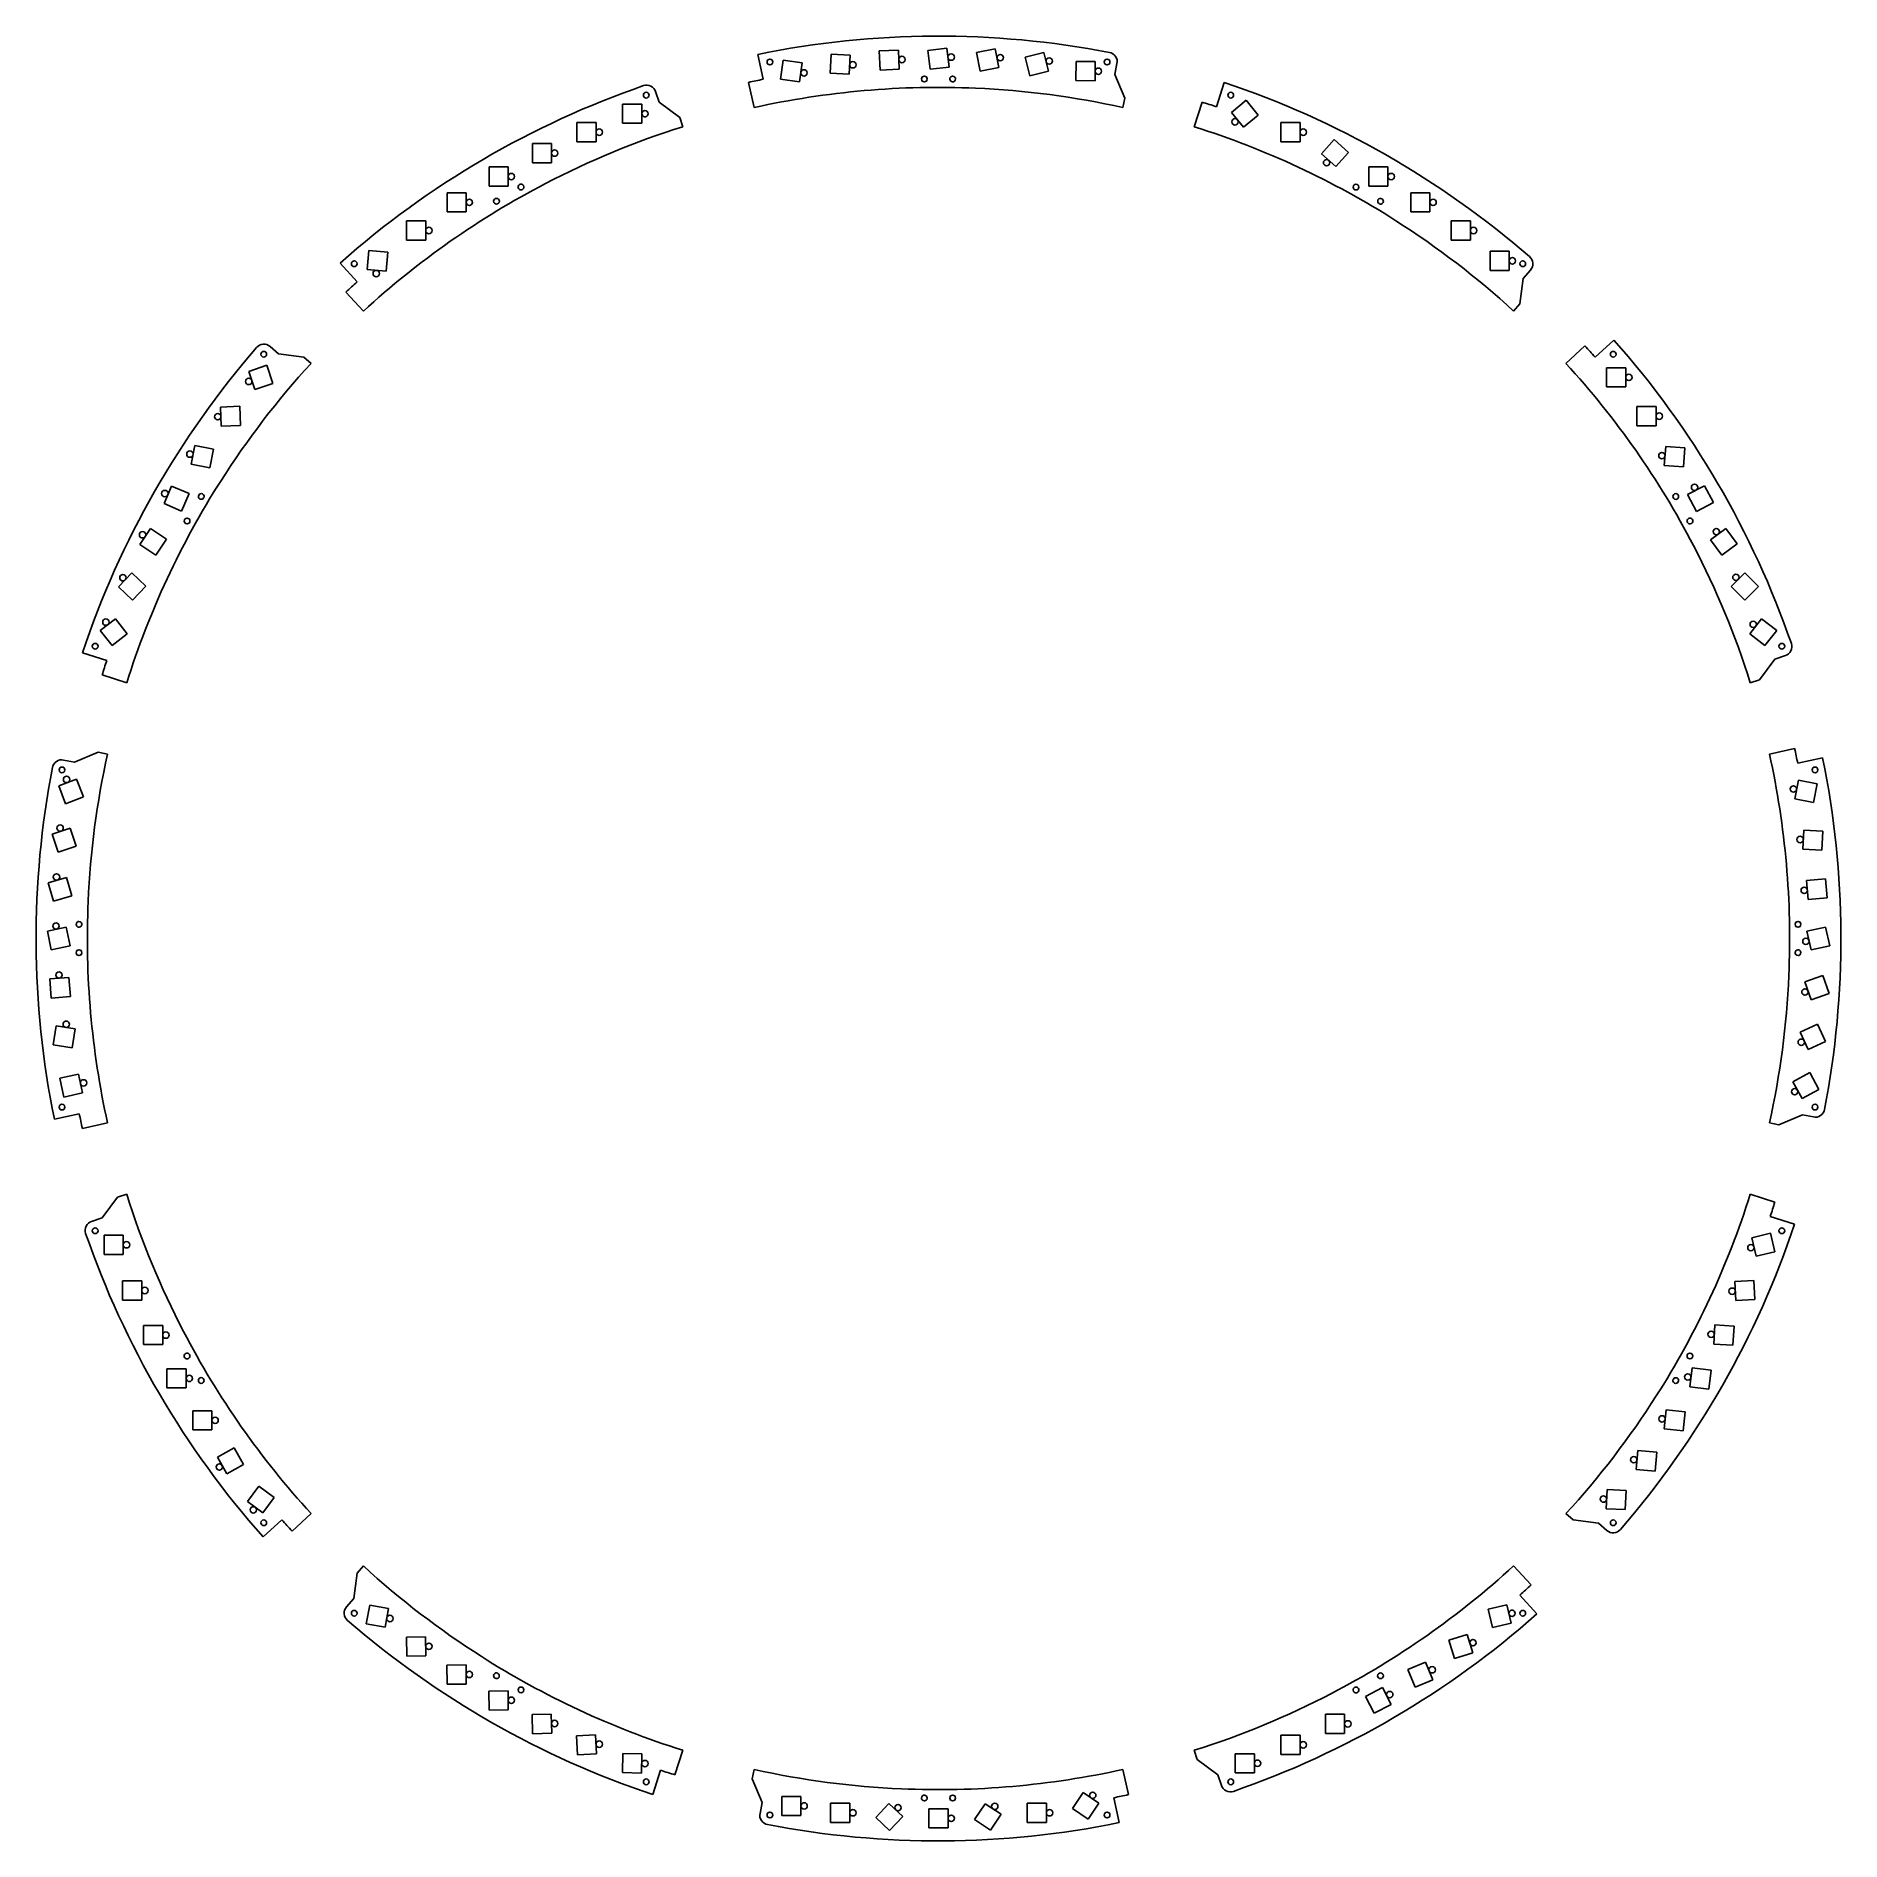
# Model space of a CAD drawing. Header units: millimetres. Extents: x -283 to 283, y -283 to 283.
import ezdxf

# ---------------------------------------------------------------- set-up
doc = ezdxf.new("R2010")
doc.units = ezdxf.units.MM
for name, color, linetype in [('Circle', 7, 'CONTINUOUS'), ('Circle001', 7, 'CONTINUOUS'), ('Circle002', 7, 'CONTINUOUS'), ('Circle003', 7, 'CONTINUOUS'), ('Circle004', 7, 'CONTINUOUS'), ('Circle005', 7, 'CONTINUOUS'), ('Circle006', 7, 'CONTINUOUS'), ('Circle007', 7, 'CONTINUOUS'), ('Circle008', 7, 'CONTINUOUS'), ('Circle009', 7, 'CONTINUOUS'), ('Circle010', 7, 'CONTINUOUS'), ('Circle011', 7, 'CONTINUOUS'), ('Circle012', 7, 'CONTINUOUS'), ('Circle013', 7, 'CONTINUOUS'), ('Circle014', 7, 'CONTINUOUS'), ('Circle015', 7, 'CONTINUOUS'), ('Circle016', 7, 'CONTINUOUS'), ('Circle017', 7, 'CONTINUOUS'), ('Circle018', 7, 'CONTINUOUS'), ('Circle019', 7, 'CONTINUOUS'), ('Circle020', 7, 'CONTINUOUS'), ('Circle021', 7, 'CONTINUOUS'), ('Circle022', 7, 'CONTINUOUS'), ('Circle023', 7, 'CONTINUOUS'), ('Circle024', 7, 'CONTINUOUS'), ('Circle025', 7, 'CONTINUOUS'), ('Circle026', 7, 'CONTINUOUS'), ('Circle027', 7, 'CONTINUOUS'), ('Circle028', 7, 'CONTINUOUS'), ('Circle029', 7, 'CONTINUOUS'), ('Circle030', 7, 'CONTINUOUS'), ('Circle031', 7, 'CONTINUOUS'), ('Circle032', 7, 'CONTINUOUS'), ('Circle033', 7, 'CONTINUOUS'), ('Circle034', 7, 'CONTINUOUS'), ('Circle035', 7, 'CONTINUOUS'), ('Circle036', 7, 'CONTINUOUS'), ('Circle037', 7, 'CONTINUOUS'), ('Circle038', 7, 'CONTINUOUS'), ('Circle039', 7, 'CONTINUOUS'), ('Circle040', 7, 'CONTINUOUS'), ('Circle041', 7, 'CONTINUOUS'), ('Circle042', 7, 'CONTINUOUS'), ('Circle043', 7, 'CONTINUOUS'), ('Circle044', 7, 'CONTINUOUS'), ('Circle045', 7, 'CONTINUOUS'), ('Circle046', 7, 'CONTINUOUS'), ('Circle047', 7, 'CONTINUOUS'), ('Circle048', 7, 'CONTINUOUS'), ('Circle049', 7, 'CONTINUOUS'), ('Circle050', 7, 'CONTINUOUS'), ('Circle051', 7, 'CONTINUOUS'), ('Circle052', 7, 'CONTINUOUS'), ('Circle053', 7, 'CONTINUOUS'), ('Circle054', 7, 'CONTINUOUS'), ('Circle055', 7, 'CONTINUOUS'), ('Circle056', 7, 'CONTINUOUS'), ('Circle057', 7, 'CONTINUOUS'), ('Circle058', 7, 'CONTINUOUS'), ('Circle059', 7, 'CONTINUOUS'), ('Circle060', 7, 'CONTINUOUS'), ('Circle061', 7, 'CONTINUOUS'), ('Circle062', 7, 'CONTINUOUS'), ('Circle063', 7, 'CONTINUOUS'), ('Circle064', 7, 'CONTINUOUS'), ('Circle065', 7, 'CONTINUOUS'), ('Circle066', 7, 'CONTINUOUS'), ('Circle067', 7, 'CONTINUOUS'), ('Circle068', 7, 'CONTINUOUS'), ('Circle069', 7, 'CONTINUOUS'), ('Circle070', 7, 'CONTINUOUS'), ('Circle071', 7, 'CONTINUOUS'), ('Circle072', 7, 'CONTINUOUS'), ('Circle073', 7, 'CONTINUOUS'), ('Circle074', 7, 'CONTINUOUS'), ('Circle075', 7, 'CONTINUOUS'), ('Circle076', 7, 'CONTINUOUS'), ('Circle077', 7, 'CONTINUOUS'), ('Circle078', 7, 'CONTINUOUS'), ('Circle079', 7, 'CONTINUOUS'), ('Circle080', 7, 'CONTINUOUS'), ('Circle081', 7, 'CONTINUOUS'), ('Circle082', 7, 'CONTINUOUS'), ('Circle083', 7, 'CONTINUOUS'), ('inserts', 7, 'CONTINUOUS'), ('Rectangle', 7, 'CONTINUOUS'), ('Rectangle001', 7, 'CONTINUOUS'), ('Rectangle002', 7, 'CONTINUOUS'), ('Rectangle003', 7, 'CONTINUOUS'), ('Rectangle004', 7, 'CONTINUOUS'), ('Rectangle005', 7, 'CONTINUOUS'), ('Rectangle006', 7, 'CONTINUOUS'), ('Rectangle007', 7, 'CONTINUOUS'), ('Rectangle008', 7, 'CONTINUOUS'), ('Rectangle009', 7, 'CONTINUOUS'), ('Rectangle010', 7, 'CONTINUOUS'), ('Rectangle011', 7, 'CONTINUOUS'), ('Rectangle012', 7, 'CONTINUOUS'), ('Rectangle013', 7, 'CONTINUOUS'), ('Rectangle014', 7, 'CONTINUOUS'), ('Rectangle015', 7, 'CONTINUOUS'), ('Rectangle016', 7, 'CONTINUOUS'), ('Rectangle017', 7, 'CONTINUOUS'), ('Rectangle018', 7, 'CONTINUOUS'), ('Rectangle019', 7, 'CONTINUOUS'), ('Rectangle020', 7, 'CONTINUOUS'), ('Rectangle021', 7, 'CONTINUOUS'), ('Rectangle022', 7, 'CONTINUOUS'), ('Rectangle023', 7, 'CONTINUOUS'), ('Rectangle024', 7, 'CONTINUOUS'), ('Rectangle025', 7, 'CONTINUOUS'), ('Rectangle026', 7, 'CONTINUOUS'), ('Rectangle027', 7, 'CONTINUOUS'), ('Rectangle028', 7, 'CONTINUOUS'), ('Rectangle029', 7, 'CONTINUOUS'), ('Rectangle030', 7, 'CONTINUOUS'), ('Rectangle031', 7, 'CONTINUOUS'), ('Rectangle032', 7, 'CONTINUOUS'), ('Rectangle033', 7, 'CONTINUOUS'), ('Rectangle034', 7, 'CONTINUOUS'), ('Rectangle035', 7, 'CONTINUOUS'), ('Rectangle036', 7, 'CONTINUOUS'), ('Rectangle037', 7, 'CONTINUOUS'), ('Rectangle038', 7, 'CONTINUOUS'), ('Rectangle039', 7, 'CONTINUOUS'), ('Rectangle040', 7, 'CONTINUOUS'), ('Rectangle041', 7, 'CONTINUOUS'), ('Rectangle042', 7, 'CONTINUOUS'), ('Rectangle043', 7, 'CONTINUOUS'), ('Rectangle044', 7, 'CONTINUOUS'), ('Rectangle045', 7, 'CONTINUOUS'), ('Rectangle046', 7, 'CONTINUOUS'), ('Rectangle047', 7, 'CONTINUOUS'), ('Rectangle048', 7, 'CONTINUOUS'), ('Rectangle049', 7, 'CONTINUOUS'), ('Rectangle050', 7, 'CONTINUOUS'), ('Rectangle051', 7, 'CONTINUOUS'), ('Rectangle052', 7, 'CONTINUOUS'), ('Rectangle053', 7, 'CONTINUOUS'), ('Rectangle054', 7, 'CONTINUOUS'), ('Rectangle055', 7, 'CONTINUOUS'), ('Rectangle056', 7, 'CONTINUOUS'), ('Rectangle057', 7, 'CONTINUOUS'), ('Rectangle058', 7, 'CONTINUOUS'), ('Rectangle059', 7, 'CONTINUOUS'), ('Rectangle060', 7, 'CONTINUOUS'), ('Rectangle061', 7, 'CONTINUOUS'), ('Rectangle062', 7, 'CONTINUOUS'), ('Rectangle063', 7, 'CONTINUOUS'), ('Rectangle064', 7, 'CONTINUOUS'), ('Rectangle065', 7, 'CONTINUOUS'), ('Rectangle066', 7, 'CONTINUOUS'), ('Rectangle067', 7, 'CONTINUOUS'), ('Rectangle068', 7, 'CONTINUOUS'), ('Rectangle069', 7, 'CONTINUOUS'), ('Rectangle070', 7, 'CONTINUOUS'), ('Rectangle071', 7, 'CONTINUOUS'), ('Rectangle072', 7, 'CONTINUOUS'), ('Rectangle073', 7, 'CONTINUOUS'), ('Rectangle074', 7, 'CONTINUOUS'), ('Rectangle075', 7, 'CONTINUOUS'), ('Rectangle076', 7, 'CONTINUOUS'), ('Rectangle077', 7, 'CONTINUOUS'), ('Rectangle078', 7, 'CONTINUOUS'), ('Rectangle079', 7, 'CONTINUOUS'), ('Rectangle080', 7, 'CONTINUOUS'), ('Rectangle081', 7, 'CONTINUOUS'), ('Rectangle082', 7, 'CONTINUOUS'), ('Rectangle083', 7, 'CONTINUOUS')]:
    doc.layers.add(name, color=color, linetype=linetype)

msp = doc.modelspace()

# ---------------------------------------------------------------- linework, layer by layer
at = {"layer": 'Circle'}
msp.add_circle((268.597, -48.0635), 1, dxfattribs=at)
at = {"layer": 'Circle001'}
msp.add_circle((270.646, -32.5424), 1, dxfattribs=at)
at = {"layer": 'Circle002'}
msp.add_circle((271.799, -16.7826), 1, dxfattribs=at)
at = {"layer": 'Circle003'}
msp.add_circle((272.097, -0.87462), 1, dxfattribs=at)
at = {"layer": 'Circle004'}
msp.add_circle((271.586, 15.0979), 1, dxfattribs=at)
at = {"layer": 'Circle005'}
msp.add_circle((270.275, 31.0524), 1, dxfattribs=at)
at = {"layer": 'Circle006'}
msp.add_circle((268.183, 46.9132), 1, dxfattribs=at)
at = {"layer": 'Circle007'}
msp.add_circle((255.568, 98.54), 1, dxfattribs=at)
at = {"layer": 'Circle008'}
msp.add_circle((250.154, 113.28), 1, dxfattribs=at)
at = {"layer": 'Circle009'}
msp.add_circle((244.001, 127.633), 1, dxfattribs=at)
at = {"layer": 'Circle010'}
msp.add_circle((237.171, 141.547), 1, dxfattribs=at)
at = {"layer": 'Circle011'}
msp.add_circle((226.933, 151.482), 1, dxfattribs=at)
at = {"layer": 'Circle012'}
msp.add_circle((226.1, 163.85), 1, dxfattribs=at)
at = {"layer": 'Circle013'}
msp.add_circle((216.58, 176.02), 1, dxfattribs=at)
at = {"layer": 'Circle014'}
msp.add_circle((180.02, 212.58), 1, dxfattribs=at)
at = {"layer": 'Circle015'}
msp.add_circle((167.85, 222.1), 1, dxfattribs=at)
at = {"layer": 'Circle016'}
msp.add_circle((155.16, 230.92), 1, dxfattribs=at)
at = {"layer": 'Circle017'}
msp.add_circle((142, 239.02), 1, dxfattribs=at)
at = {"layer": 'Circle018'}
msp.add_circle((121.745, 243.387), 1, dxfattribs=at)
at = {"layer": 'Circle019'}
msp.add_circle((114.42, 252.95), 1, dxfattribs=at)
at = {"layer": 'Circle020'}
msp.add_circle((92.9964, 256.194), 1, dxfattribs=at)
at = {"layer": 'Circle021'}
msp.add_circle((50.1498, 272.07), 1, dxfattribs=at)
at = {"layer": 'Circle022'}
msp.add_circle((34.7235, 275.268), 1, dxfattribs=at)
at = {"layer": 'Circle023'}
msp.add_circle((19.3762, 276.335), 1, dxfattribs=at)
at = {"layer": 'Circle024'}
msp.add_circle((3.97078, 276.483), 1, dxfattribs=at)
at = {"layer": 'Circle025'}
msp.add_circle((-11.4536, 275.739), 1, dxfattribs=at)
at = {"layer": 'Circle026'}
msp.add_circle((-26.8544, 274.082), 1, dxfattribs=at)
at = {"layer": 'Circle027'}
msp.add_circle((-42.1897, 271.548), 1, dxfattribs=at)
at = {"layer": 'Circle028'}
msp.add_circle((-92.09, 258.73), 1, dxfattribs=at)
at = {"layer": 'Circle029'}
msp.add_circle((-106.42, 252.95), 1, dxfattribs=at)
at = {"layer": 'Circle030'}
msp.add_circle((-120.41, 246.37), 1, dxfattribs=at)
at = {"layer": 'Circle031'}
msp.add_circle((-134, 239.02), 1, dxfattribs=at)
at = {"layer": 'Circle032'}
msp.add_circle((-147.16, 230.92), 1, dxfattribs=at)
at = {"layer": 'Circle033'}
msp.add_circle((-159.85, 222.1), 1, dxfattribs=at)
at = {"layer": 'Circle034'}
msp.add_circle((-176.379, 208.596), 1, dxfattribs=at)
at = {"layer": 'Circle035'}
msp.add_circle((-216.373, 174.75), 1, dxfattribs=at)
at = {"layer": 'Circle036'}
msp.add_circle((-226.097, 163.691), 1, dxfattribs=at)
at = {"layer": 'Circle037'}
msp.add_circle((-234.842, 151.948), 1, dxfattribs=at)
at = {"layer": 'Circle038'}
msp.add_circle((-242.697, 139.575), 1, dxfattribs=at)
at = {"layer": 'Circle039'}
msp.add_circle((-249.693, 126.637), 1, dxfattribs=at)
at = {"layer": 'Circle040'}
msp.add_circle((-255.851, 113.173), 1, dxfattribs=at)
at = {"layer": 'Circle041'}
msp.add_circle((-261.187, 99.2468), 1, dxfattribs=at)
at = {"layer": 'Circle042'}
msp.add_circle((-273.521, 49.893), 1, dxfattribs=at)
at = {"layer": 'Circle043'}
msp.add_circle((-275.548, 34.6402), 1, dxfattribs=at)
at = {"layer": 'Circle044'}
msp.add_circle((-276.683, 19.292), 1, dxfattribs=at)
at = {"layer": 'Circle045'}
msp.add_circle((-276.825, 3.91389), 1, dxfattribs=at)
at = {"layer": 'Circle046'}
msp.add_circle((-275.889, -11.4627), 1, dxfattribs=at)
at = {"layer": 'Circle047'}
msp.add_circle((-273.625, -26.9024), 1, dxfattribs=at)
at = {"layer": 'Circle048'}
msp.add_circle((-268.203, -45.2945), 1, dxfattribs=at)
at = {"layer": 'Circle049'}
msp.add_circle((-254.73, -96.09), 1, dxfattribs=at)
at = {"layer": 'Circle050'}
msp.add_circle((-248.95, -110.42), 1, dxfattribs=at)
at = {"layer": 'Circle051'}
msp.add_circle((-242.37, -124.41), 1, dxfattribs=at)
at = {"layer": 'Circle052'}
msp.add_circle((-235.02, -138), 1, dxfattribs=at)
at = {"layer": 'Circle053'}
msp.add_circle((-226.92, -151.159), 1, dxfattribs=at)
at = {"layer": 'Circle054'}
msp.add_circle((-225.6, -165.787), 1, dxfattribs=at)
at = {"layer": 'Circle055'}
msp.add_circle((-214.949, -179.243), 1, dxfattribs=at)
at = {"layer": 'Circle056'}
msp.add_circle((-172.088, -213.312), 1, dxfattribs=at)
at = {"layer": 'Circle057'}
msp.add_circle((-159.851, -222.032), 1, dxfattribs=at)
at = {"layer": 'Circle058'}
msp.add_circle((-147.16, -230.867), 1, dxfattribs=at)
at = {"layer": 'Circle059'}
msp.add_circle((-134, -238.961), 1, dxfattribs=at)
at = {"layer": 'Circle060'}
msp.add_circle((-120.412, -246.259), 1, dxfattribs=at)
at = {"layer": 'Circle061'}
msp.add_circle((-106.425, -252.741), 1, dxfattribs=at)
at = {"layer": 'Circle062'}
msp.add_circle((-92.091, -258.818), 1, dxfattribs=at)
at = {"layer": 'Circle063'}
msp.add_circle((-42.15, -272.11), 1, dxfattribs=at)
at = {"layer": 'Circle064'}
msp.add_circle((-26.85, -274.27), 1, dxfattribs=at)
at = {"layer": 'Circle065'}
msp.add_circle((-12.7042, -272.661), 1, dxfattribs=at)
at = {"layer": 'Circle066'}
msp.add_circle((4, -276), 1, dxfattribs=at)
at = {"layer": 'Circle067'}
msp.add_circle((17.6548, -272.233), 1, dxfattribs=at)
at = {"layer": 'Circle068'}
msp.add_circle((34.85, -274.27), 1, dxfattribs=at)
at = {"layer": 'Circle069'}
msp.add_circle((48.3833, -268.792), 1, dxfattribs=at)
at = {"layer": 'Circle070'}
msp.add_circle((100.09, -258.73), 1, dxfattribs=at)
at = {"layer": 'Circle071'}
msp.add_circle((114.42, -252.95), 1, dxfattribs=at)
at = {"layer": 'Circle072'}
msp.add_circle((128.41, -246.37), 1, dxfattribs=at)
at = {"layer": 'Circle073'}
msp.add_circle((141.551, -237.178), 1, dxfattribs=at)
at = {"layer": 'Circle074'}
msp.add_circle((154.859, -229.398), 1, dxfattribs=at)
at = {"layer": 'Circle075'}
msp.add_circle((167.666, -220.901), 1, dxfattribs=at)
at = {"layer": 'Circle076'}
msp.add_circle((179.916, -211.675), 1, dxfattribs=at)
at = {"layer": 'Circle077'}
msp.add_circle((208.584, -175.849), 1, dxfattribs=at)
at = {"layer": 'Circle078'}
msp.add_circle((218.115, -163.5), 1, dxfattribs=at)
at = {"layer": 'Circle079'}
msp.add_circle((226.947, -150.694), 1, dxfattribs=at)
at = {"layer": 'Circle080'}
msp.add_circle((235.047, -137.54), 1, dxfattribs=at)
at = {"layer": 'Circle081'}
msp.add_circle((242.378, -124.156), 1, dxfattribs=at)
at = {"layer": 'Circle082'}
msp.add_circle((248.956, -110.644), 1, dxfattribs=at)
at = {"layer": 'Circle083'}
msp.add_circle((254.836, -97.0048), 1, dxfattribs=at)
at = {"layer": 'inserts'}
for p, q in [((-54.9684, 269.549), (-56.6323, 277.361)), ((55.9944, 274.446), (55.288, 271.021)), ((-59.584, 268.566), (-57.8305, 260.663)), ((55.288, 271.021), (58.4375, 263.6)), ((87.1705, 260.92), (89.6354, 268.518)), ((-88.7305, 265.674), (-87.6298, 262.355)), ((-87.6298, 262.355), (-81.1915, 257.503)), ((58.4375, 263.6), (57.8316, 260.662)), ((82.6819, 262.377), (80.2486, 254.656)), ((-81.1915, 257.503), (-80.2475, 254.656)), ((-182.378, 205.952), (-187.725, 211.885)), ((185.716, 209.68), (183.391, 207.067)), ((183.391, 207.067), (182.408, 199.065)), ((-185.884, 202.793), (-180.414, 196.825)), ((182.408, 199.065), (180.415, 196.824)), ((205.952, 182.378), (211.885, 187.725)), ((-209.68, 185.716), (-207.067, 183.391)), ((-207.067, 183.391), (-199.065, 182.408)), ((-199.065, 182.408), (-196.824, 180.415)), ((202.793, 185.884), (196.825, 180.414)), ((-260.92, 87.1705), (-268.518, 89.6354)), ((262.355, 87.6298), (257.503, 81.1915)), ((265.674, 88.7305), (262.355, 87.6298)), ((-262.377, 82.6819), (-254.656, 80.2486)), ((257.503, 81.1915), (254.656, 80.2475)), ((-271.021, 55.288), (-263.6, 58.4375)), ((-263.6, 58.4375), (-260.662, 57.8316)), ((268.566, 59.584), (260.663, 57.8305)), ((269.549, 54.9684), (277.361, 56.6323)), ((-274.446, 55.9944), (-271.021, 55.288)), ((-269.549, -54.9684), (-277.361, -56.6323)), ((271.021, -55.288), (263.6, -58.4375)), ((274.446, -55.9944), (271.021, -55.288)), ((-268.566, -59.584), (-260.663, -57.8305)), ((263.6, -58.4375), (260.662, -57.8316)), ((-262.355, -87.6298), (-257.503, -81.1915)), ((-257.503, -81.1915), (-254.656, -80.2475)), ((262.377, -82.6819), (254.656, -80.2486)), ((-265.674, -88.7305), (-262.355, -87.6298)), ((260.92, -87.1705), (268.518, -89.6354)), ((-202.793, -185.884), (-196.825, -180.414)), ((199.065, -182.408), (196.824, -180.415)), ((-205.952, -182.378), (-211.885, -187.725)), ((207.067, -183.391), (199.065, -182.408)), ((209.68, -185.716), (207.067, -183.391)), ((-182.408, -199.065), (-180.415, -196.824)), ((185.884, -202.793), (180.414, -196.825)), ((-183.391, -207.067), (-182.408, -199.065)), ((-185.716, -209.68), (-183.391, -207.067)), ((182.378, -205.952), (187.725, -211.885)), ((-82.6819, -262.377), (-80.2486, -254.656)), ((81.1915, -257.503), (80.2475, -254.656)), ((87.6298, -262.355), (81.1915, -257.503)), ((-87.1705, -260.92), (-89.6354, -268.518)), ((-58.4375, -263.6), (-57.8316, -260.662)), ((-55.288, -271.021), (-58.4375, -263.6)), ((59.584, -268.566), (57.8305, -260.663)), ((88.7305, -265.674), (87.6298, -262.355)), ((-55.9944, -274.446), (-55.288, -271.021)), ((54.9684, -269.549), (56.6323, -277.361))]:
    msp.add_line(p, q, dxfattribs=at)
for centre in [(-52.8763, 274.962), (52.8763, 274.962), (-4.44461, 269.629), (-91.6888, 264.562), (91.6888, 264.562), (-138.664, 231.284), (130.965, 235.728), (-183.273, 211.686), (183.273, 211.686), (-211.686, 183.273), (211.686, 183.273), (231.284, 138.664), (-235.728, 130.965), (-264.562, 91.6888), (264.562, 91.6888), (-274.962, 52.8763), (274.962, 52.8763), (269.629, 4.44461), (-269.629, -4.44461), (-274.962, -52.8763), (274.962, -52.8763), (-264.562, -91.6888), (264.562, -91.6888), (235.728, -130.965), (-231.284, -138.664), (-211.686, -183.273), (211.686, -183.273), (-183.273, -211.686), (183.273, -211.686), (138.664, -231.284), (-130.965, -235.728), (-91.6888, -264.562), (91.6888, -264.562), (4.44461, -269.629), (-52.8763, -274.962), (52.8763, -274.962)]:
    msp.add_circle(centre, 0.9, dxfattribs=at)
for centre, radius, start, end in [((0, 0), 283.084, 79.0771, 101.54), ((53.077, 275.033), 2.97587, -11.3739, 79.0771), ((0, 0), 283.084, 109.077, 131.54), ((-91.5505, 264.724), 2.97587, 18.6261, 109.077), ((0, 0), 275.097, 101.526, 102.509), ((0, 0), 283.084, 49.0771, 71.5402), ((0, 0), 275.097, 71.5261, 72.509), ((183.483, 211.647), 2.97587, -41.3739, 49.0771), ((0, 0), 275.097, 131.526, 132.509), ((0, 0), 283.084, 19.0771, 41.5402), ((0, 0), 283.084, 139.077, 161.54), ((-211.647, 183.483), 2.97587, 48.6261, 139.077), ((0, 0), 275.097, 41.5261, 42.509), ((264.724, 91.5505), 2.97587, -71.3739, 19.0771), ((0, 0), 275.097, 161.526, 162.509), ((0, 0), 275.097, 11.5261, 12.509), ((0, 0), 283.084, -10.9229, 11.5402), ((0, 0), 283.084, 169.077, -168.46), ((-275.033, 53.077), 2.97587, 78.6261, 169.077), ((0, 0), 275.097, -168.474, -167.491), ((275.033, -53.077), 2.97587, -101.374, -10.9229), ((0, 0), 275.097, -18.4739, -17.491), ((-264.724, -91.5505), 2.97587, 108.626, -160.923), ((0, 0), 283.084, -40.9229, -18.4598), ((0, 0), 283.084, -160.923, -138.46), ((0, 0), 275.097, -138.474, -137.491), ((211.647, -183.483), 2.97587, -131.374, -40.9229), ((0, 0), 275.097, -48.4739, -47.491), ((-183.483, -211.647), 2.97587, 138.626, -130.923), ((0, 0), 283.084, -130.923, -108.46), ((0, 0), 283.084, -70.9229, -48.4598), ((0, 0), 275.097, -108.474, -107.491), ((91.5505, -264.724), 2.97587, -161.374, -70.9229), ((0, 0), 275.097, -78.4739, -77.491), ((-53.077, -275.033), 2.97587, 168.626, -100.923), ((0, 0), 283.084, -100.923, -78.4598)]:
    msp.add_arc(centre, radius, start, end, dxfattribs=at)
for points, knots in [([(57.8316, 260.662), (42.6559, 264.03), (27.1856, 266.068), (11.6555, 266.746), (-11.6398, 267.768), (-35.0671, 265.717), (-57.8305, 260.663)], [0, 0, 0, 0, 0.4, 0.4, 0.4, 1, 1, 1, 1]), ([(5.34461, 269.629), (5.34536, 269.851), (5.25983, 270.072), (5.10971, 270.236), (4.93608, 270.428), (4.67597, 270.538), (4.41689, 270.529), (4.19497, 270.523), (3.97694, 270.43), (3.81809, 270.275), (3.63102, 270.096), (3.52899, 269.833), (3.54631, 269.574), (3.55923, 269.352), (3.65818, 269.137), (3.81809, 268.983), (3.97694, 268.828), (4.19497, 268.736), (4.41689, 268.73), (4.63876, 268.722), (4.86206, 268.801), (5.03016, 268.946), (5.22792, 269.113), (5.34597, 269.37), (5.34461, 269.629)], [0, 0, 0, 0, 0.117647, 0.117647, 0.117647, 0.254902, 0.254902, 0.254902, 0.372549, 0.372549, 0.372549, 0.509804, 0.509804, 0.509804, 0.627451, 0.627451, 0.627451, 0.745098, 0.745098, 0.745098, 0.862745, 0.862745, 0.862745, 1, 1, 1, 1]), ([(-80.2475, 254.656), (-95.0739, 249.985), (-109.491, 244.015), (-123.279, 236.837), (-143.964, 226.074), (-163.227, 212.584), (-180.414, 196.825)], [0, 0, 0, 0, 0.4, 0.4, 0.4, 1, 1, 1, 1]), ([(180.415, 196.824), (168.956, 207.329), (156.577, 216.829), (143.467, 225.181), (123.803, 237.713), (102.489, 247.651), (80.2486, 254.656)], [0, 0, 0, 0, 0.4, 0.4, 0.4, 1, 1, 1, 1]), ([(-130.186, 236.178), (-130.296, 236.371), (-130.481, 236.519), (-130.693, 236.586), (-130.939, 236.666), (-131.22, 236.631), (-131.439, 236.493), (-131.628, 236.377), (-131.771, 236.188), (-131.831, 235.974), (-131.903, 235.725), (-131.86, 235.446), (-131.716, 235.231), (-131.594, 235.046), (-131.401, 234.909), (-131.185, 234.855), (-130.97, 234.8), (-130.735, 234.83), (-130.54, 234.935), (-130.344, 235.04), (-130.19, 235.219), (-130.117, 235.429), (-130.029, 235.673), (-130.055, 235.954), (-130.186, 236.178)], [0, 0, 0, 0, 0.117647, 0.117647, 0.117647, 0.254902, 0.254902, 0.254902, 0.372549, 0.372549, 0.372549, 0.509804, 0.509804, 0.509804, 0.627451, 0.627451, 0.627451, 0.745098, 0.745098, 0.745098, 0.862745, 0.862745, 0.862745, 1, 1, 1, 1]), ([(139.443, 230.834), (139.555, 231.025), (139.591, 231.259), (139.543, 231.476), (139.489, 231.73), (139.319, 231.955), (139.09, 232.076), (138.894, 232.182), (138.659, 232.211), (138.444, 232.156), (138.193, 232.094), (137.972, 231.917), (137.858, 231.685), (137.759, 231.486), (137.737, 231.251), (137.798, 231.037), (137.858, 230.823), (138.001, 230.635), (138.19, 230.518), (138.378, 230.401), (138.611, 230.357), (138.829, 230.399), (139.084, 230.445), (139.315, 230.608), (139.443, 230.834)], [0, 0, 0, 0, 0.117647, 0.117647, 0.117647, 0.254902, 0.254902, 0.254902, 0.372549, 0.372549, 0.372549, 0.509804, 0.509804, 0.509804, 0.627451, 0.627451, 0.627451, 0.745098, 0.745098, 0.745098, 0.862745, 0.862745, 0.862745, 1, 1, 1, 1]), ([(-196.824, 180.415), (-207.329, 168.956), (-216.829, 156.577), (-225.181, 143.467), (-237.713, 123.803), (-247.651, 102.489), (-254.656, 80.2486)], [0, 0, 0, 0, 0.4, 0.4, 0.4, 1, 1, 1, 1]), ([(254.656, 80.2475), (249.985, 95.0739), (244.015, 109.491), (236.837, 123.279), (226.074, 143.964), (212.584, 163.227), (196.825, 180.414)], [0, 0, 0, 0, 0.4, 0.4, 0.4, 1, 1, 1, 1]), ([(-230.834, 139.443), (-231.025, 139.555), (-231.259, 139.591), (-231.476, 139.543), (-231.73, 139.489), (-231.955, 139.319), (-232.076, 139.09), (-232.182, 138.894), (-232.211, 138.659), (-232.156, 138.444), (-232.094, 138.193), (-231.917, 137.972), (-231.685, 137.858), (-231.486, 137.759), (-231.251, 137.737), (-231.037, 137.798), (-230.823, 137.858), (-230.635, 138.001), (-230.518, 138.19), (-230.401, 138.378), (-230.357, 138.611), (-230.399, 138.829), (-230.445, 139.084), (-230.608, 139.315), (-230.834, 139.443)], [0, 0, 0, 0, 0.117647, 0.117647, 0.117647, 0.254902, 0.254902, 0.254902, 0.372549, 0.372549, 0.372549, 0.509804, 0.509804, 0.509804, 0.627451, 0.627451, 0.627451, 0.745098, 0.745098, 0.745098, 0.862745, 0.862745, 0.862745, 1, 1, 1, 1]), ([(236.178, 130.186), (236.371, 130.296), (236.519, 130.481), (236.586, 130.693), (236.666, 130.939), (236.631, 131.22), (236.493, 131.439), (236.377, 131.628), (236.188, 131.771), (235.974, 131.831), (235.725, 131.903), (235.446, 131.86), (235.231, 131.716), (235.046, 131.594), (234.909, 131.401), (234.855, 131.185), (234.8, 130.97), (234.83, 130.735), (234.935, 130.54), (235.04, 130.344), (235.219, 130.19), (235.429, 130.117), (235.673, 130.029), (235.954, 130.055), (236.178, 130.186)], [0, 0, 0, 0, 0.117647, 0.117647, 0.117647, 0.254902, 0.254902, 0.254902, 0.372549, 0.372549, 0.372549, 0.509804, 0.509804, 0.509804, 0.627451, 0.627451, 0.627451, 0.745098, 0.745098, 0.745098, 0.862745, 0.862745, 0.862745, 1, 1, 1, 1]), ([(-260.662, 57.8316), (-264.03, 42.6559), (-266.068, 27.1856), (-266.746, 11.6555), (-267.768, -11.6398), (-265.717, -35.0671), (-260.663, -57.8305)], [0, 0, 0, 0, 0.4, 0.4, 0.4, 1, 1, 1, 1]), ([(260.662, -57.8316), (264.03, -42.6559), (266.068, -27.1856), (266.746, -11.6555), (267.768, 11.6398), (265.717, 35.0671), (260.663, 57.8305)], [0, 0, 0, 0, 0.4, 0.4, 0.4, 1, 1, 1, 1]), ([(-269.629, 5.34461), (-269.851, 5.34536), (-270.072, 5.25983), (-270.236, 5.10971), (-270.428, 4.93608), (-270.538, 4.67597), (-270.529, 4.41689), (-270.523, 4.19497), (-270.43, 3.97694), (-270.275, 3.81809), (-270.096, 3.63102), (-269.833, 3.52899), (-269.574, 3.54631), (-269.352, 3.55923), (-269.137, 3.65818), (-268.983, 3.81809), (-268.828, 3.97694), (-268.736, 4.19497), (-268.73, 4.41689), (-268.722, 4.63876), (-268.801, 4.86206), (-268.946, 5.03016), (-269.113, 5.22792), (-269.37, 5.34597), (-269.629, 5.34461)], [0, 0, 0, 0, 0.117647, 0.117647, 0.117647, 0.254902, 0.254902, 0.254902, 0.372549, 0.372549, 0.372549, 0.509804, 0.509804, 0.509804, 0.627451, 0.627451, 0.627451, 0.745098, 0.745098, 0.745098, 0.862745, 0.862745, 0.862745, 1, 1, 1, 1]), ([(269.629, -5.34461), (269.851, -5.34536), (270.072, -5.25983), (270.236, -5.10971), (270.428, -4.93608), (270.538, -4.67597), (270.529, -4.41689), (270.523, -4.19497), (270.43, -3.97694), (270.275, -3.81809), (270.096, -3.63102), (269.833, -3.52899), (269.574, -3.54631), (269.352, -3.55923), (269.137, -3.65818), (268.983, -3.81809), (268.828, -3.97694), (268.736, -4.19497), (268.73, -4.41689), (268.722, -4.63876), (268.801, -4.86206), (268.946, -5.03016), (269.113, -5.22792), (269.37, -5.34597), (269.629, -5.34461)], [0, 0, 0, 0, 0.117647, 0.117647, 0.117647, 0.254902, 0.254902, 0.254902, 0.372549, 0.372549, 0.372549, 0.509804, 0.509804, 0.509804, 0.627451, 0.627451, 0.627451, 0.745098, 0.745098, 0.745098, 0.862745, 0.862745, 0.862745, 1, 1, 1, 1]), ([(-254.656, -80.2475), (-249.985, -95.0739), (-244.015, -109.491), (-236.837, -123.279), (-226.074, -143.964), (-212.584, -163.227), (-196.825, -180.414)], [0, 0, 0, 0, 0.4, 0.4, 0.4, 1, 1, 1, 1]), ([(196.824, -180.415), (207.329, -168.956), (216.829, -156.577), (225.181, -143.467), (237.713, -123.803), (247.651, -102.489), (254.656, -80.2486)], [0, 0, 0, 0, 0.4, 0.4, 0.4, 1, 1, 1, 1]), ([(-236.178, -130.186), (-236.371, -130.296), (-236.519, -130.481), (-236.586, -130.693), (-236.666, -130.939), (-236.631, -131.22), (-236.493, -131.439), (-236.377, -131.628), (-236.188, -131.771), (-235.974, -131.831), (-235.725, -131.903), (-235.446, -131.86), (-235.231, -131.716), (-235.046, -131.594), (-234.909, -131.401), (-234.855, -131.185), (-234.8, -130.97), (-234.83, -130.735), (-234.935, -130.54), (-235.04, -130.344), (-235.219, -130.19), (-235.429, -130.117), (-235.673, -130.029), (-235.954, -130.055), (-236.178, -130.186)], [0, 0, 0, 0, 0.117647, 0.117647, 0.117647, 0.254902, 0.254902, 0.254902, 0.372549, 0.372549, 0.372549, 0.509804, 0.509804, 0.509804, 0.627451, 0.627451, 0.627451, 0.745098, 0.745098, 0.745098, 0.862745, 0.862745, 0.862745, 1, 1, 1, 1]), ([(230.834, -139.443), (231.025, -139.555), (231.259, -139.591), (231.476, -139.543), (231.73, -139.489), (231.955, -139.319), (232.076, -139.09), (232.182, -138.894), (232.211, -138.659), (232.156, -138.444), (232.094, -138.193), (231.917, -137.972), (231.685, -137.858), (231.486, -137.759), (231.251, -137.737), (231.037, -137.798), (230.823, -137.858), (230.635, -138.001), (230.518, -138.19), (230.401, -138.378), (230.357, -138.611), (230.399, -138.829), (230.445, -139.084), (230.608, -139.315), (230.834, -139.443)], [0, 0, 0, 0, 0.117647, 0.117647, 0.117647, 0.254902, 0.254902, 0.254902, 0.372549, 0.372549, 0.372549, 0.509804, 0.509804, 0.509804, 0.627451, 0.627451, 0.627451, 0.745098, 0.745098, 0.745098, 0.862745, 0.862745, 0.862745, 1, 1, 1, 1]), ([(-180.415, -196.824), (-168.956, -207.329), (-156.577, -216.829), (-143.467, -225.181), (-123.803, -237.713), (-102.489, -247.651), (-80.2486, -254.656)], [0, 0, 0, 0, 0.4, 0.4, 0.4, 1, 1, 1, 1]), ([(80.2475, -254.656), (95.0739, -249.985), (109.491, -244.015), (123.279, -236.837), (143.964, -226.074), (163.227, -212.584), (180.414, -196.825)], [0, 0, 0, 0, 0.4, 0.4, 0.4, 1, 1, 1, 1]), ([(-139.443, -230.834), (-139.555, -231.025), (-139.591, -231.259), (-139.543, -231.476), (-139.489, -231.73), (-139.319, -231.955), (-139.09, -232.076), (-138.894, -232.182), (-138.659, -232.211), (-138.444, -232.156), (-138.193, -232.094), (-137.972, -231.917), (-137.858, -231.685), (-137.759, -231.486), (-137.737, -231.251), (-137.798, -231.037), (-137.858, -230.823), (-138.001, -230.635), (-138.19, -230.518), (-138.378, -230.401), (-138.611, -230.357), (-138.829, -230.399), (-139.084, -230.445), (-139.315, -230.608), (-139.443, -230.834)], [0, 0, 0, 0, 0.117647, 0.117647, 0.117647, 0.254902, 0.254902, 0.254902, 0.372549, 0.372549, 0.372549, 0.509804, 0.509804, 0.509804, 0.627451, 0.627451, 0.627451, 0.745098, 0.745098, 0.745098, 0.862745, 0.862745, 0.862745, 1, 1, 1, 1]), ([(130.186, -236.178), (130.296, -236.371), (130.481, -236.519), (130.693, -236.586), (130.939, -236.666), (131.22, -236.631), (131.439, -236.493), (131.628, -236.377), (131.771, -236.188), (131.831, -235.974), (131.903, -235.725), (131.86, -235.446), (131.716, -235.231), (131.594, -235.046), (131.401, -234.909), (131.185, -234.855), (130.97, -234.8), (130.735, -234.83), (130.54, -234.935), (130.344, -235.04), (130.19, -235.219), (130.117, -235.429), (130.029, -235.673), (130.055, -235.954), (130.186, -236.178)], [0, 0, 0, 0, 0.117647, 0.117647, 0.117647, 0.254902, 0.254902, 0.254902, 0.372549, 0.372549, 0.372549, 0.509804, 0.509804, 0.509804, 0.627451, 0.627451, 0.627451, 0.745098, 0.745098, 0.745098, 0.862745, 0.862745, 0.862745, 1, 1, 1, 1]), ([(-57.8316, -260.662), (-42.6559, -264.03), (-27.1856, -266.068), (-11.6555, -266.746), (11.6398, -267.768), (35.0671, -265.717), (57.8305, -260.663)], [0, 0, 0, 0, 0.4, 0.4, 0.4, 1, 1, 1, 1]), ([(-5.34461, -269.629), (-5.34536, -269.851), (-5.25983, -270.072), (-5.10971, -270.236), (-4.93608, -270.428), (-4.67597, -270.538), (-4.41689, -270.529), (-4.19497, -270.523), (-3.97694, -270.43), (-3.81809, -270.275), (-3.63102, -270.096), (-3.52899, -269.833), (-3.54631, -269.574), (-3.55923, -269.352), (-3.65818, -269.137), (-3.81809, -268.983), (-3.97694, -268.828), (-4.19497, -268.736), (-4.41689, -268.73), (-4.63876, -268.722), (-4.86206, -268.801), (-5.03016, -268.946), (-5.22792, -269.113), (-5.34597, -269.37), (-5.34461, -269.629)], [0, 0, 0, 0, 0.117647, 0.117647, 0.117647, 0.254902, 0.254902, 0.254902, 0.372549, 0.372549, 0.372549, 0.509804, 0.509804, 0.509804, 0.627451, 0.627451, 0.627451, 0.745098, 0.745098, 0.745098, 0.862745, 0.862745, 0.862745, 1, 1, 1, 1])]:
    msp.add_open_spline(points, degree=3, knots=knots, dxfattribs=at)
at = {"layer": 'Rectangle'}
for p, q in [((273.309, -42.0804), (268.04, -44.9507)), ((268.04, -44.9507), (270.911, -50.2196)), ((276.18, -47.3493), (273.309, -42.0804)), ((270.911, -50.2196), (276.18, -47.3493))]:
    msp.add_line(p, q, dxfattribs=at)
at = {"layer": 'Rectangle001'}
for p, q in [((275.719, -26.8625), (270.282, -29.401)), ((278.258, -32.299), (275.719, -26.8625)), ((270.282, -29.401), (272.821, -34.8375)), ((272.821, -34.8375), (278.258, -32.299))]:
    msp.add_line(p, q, dxfattribs=at)
at = {"layer": 'Rectangle002'}
for p, q in [((277.399, -11.6219), (271.742, -13.6208)), ((271.742, -13.6208), (273.741, -19.2781)), ((279.398, -17.2792), (277.399, -11.6219)), ((273.741, -19.2781), (279.398, -17.2792))]:
    msp.add_line(p, q, dxfattribs=at)
at = {"layer": 'Rectangle003'}
for p, q in [((278.271, 3.58337), (272.417, 2.27144)), ((272.417, 2.27144), (273.729, -3.58337)), ((279.583, -2.27144), (278.271, 3.58337)), ((273.729, -3.58337), (279.583, -2.27144))]:
    msp.add_line(p, q, dxfattribs=at)
at = {"layer": 'Rectangle004'}
for p, q in [((278.294, 18.7024), (272.318, 18.1743)), ((272.318, 18.1743), (272.846, 12.1976)), ((278.822, 12.7257), (278.294, 18.7024)), ((272.846, 12.1976), (278.822, 12.7257))]:
    msp.add_line(p, q, dxfattribs=at)
at = {"layer": 'Rectangle005'}
for p, q in [((271.426, 33.9979), (271.122, 28.0056)), ((277.418, 33.6944), (271.426, 33.9979)), ((277.114, 27.7021), (277.418, 33.6944)), ((271.122, 28.0056), (277.114, 27.7021))]:
    msp.add_line(p, q, dxfattribs=at)
at = {"layer": 'Rectangle006'}
for p, q in [((269.738, 49.6673), (268.593, 43.7775)), ((275.627, 48.5225), (269.738, 49.6673)), ((274.482, 42.6327), (275.627, 48.5225)), ((268.593, 43.7775), (274.482, 42.6327))]:
    msp.add_line(p, q, dxfattribs=at)
at = {"layer": 'Rectangle007'}
for p, q in [((258.196, 100.299), (254.521, 95.5561)), ((262.939, 96.6239), (258.196, 100.299)), ((259.264, 91.8811), (262.939, 96.6239)), ((254.521, 95.5561), (259.264, 91.8811))]:
    msp.add_line(p, q, dxfattribs=at)
at = {"layer": 'Rectangle008'}
for p, q in [((252.998, 114.662), (248.708, 110.468)), ((257.192, 110.372), (252.998, 114.662)), ((248.708, 110.468), (252.902, 106.178)), ((252.902, 106.178), (257.192, 110.372))]:
    msp.add_line(p, q, dxfattribs=at)
at = {"layer": 'Rectangle009'}
for p, q in [((247.011, 128.604), (242.176, 125.051)), ((242.176, 125.051), (245.729, 120.216)), ((250.564, 123.769), (247.011, 128.604)), ((245.729, 120.216), (250.564, 123.769))]:
    msp.add_line(p, q, dxfattribs=at)
at = {"layer": 'Rectangle010'}
for p, q in [((240.294, 142.047), (234.973, 139.274)), ((243.067, 136.726), (240.294, 142.047)), ((234.973, 139.274), (237.746, 133.953)), ((237.746, 133.953), (243.067, 136.726))]:
    msp.add_line(p, q, dxfattribs=at)
at = {"layer": 'Rectangle011'}
for p, q in [((228.171, 154.392), (227.688, 148.411)), ((234.152, 153.909), (228.171, 154.392)), ((233.669, 147.928), (234.152, 153.909)), ((227.688, 148.411), (233.669, 147.928))]:
    msp.add_line(p, q, dxfattribs=at)
at = {"layer": 'Rectangle012'}
for p, q in [((225.1, 166.85), (219.1, 166.85)), ((219.1, 166.85), (219.1, 160.85)), ((225.1, 160.85), (225.1, 166.85)), ((219.1, 160.85), (225.1, 160.85))]:
    msp.add_line(p, q, dxfattribs=at)
at = {"layer": 'Rectangle013'}
for p, q in [((215.58, 179.02), (209.58, 179.02)), ((209.58, 179.02), (209.58, 173.02)), ((215.58, 173.02), (215.58, 179.02)), ((209.58, 173.02), (215.58, 173.02))]:
    msp.add_line(p, q, dxfattribs=at)
at = {"layer": 'Rectangle014'}
for p, q in [((179.02, 215.58), (173.02, 215.58)), ((173.02, 215.58), (173.02, 209.58)), ((179.02, 209.58), (179.02, 215.58)), ((173.02, 209.58), (179.02, 209.58))]:
    msp.add_line(p, q, dxfattribs=at)
at = {"layer": 'Rectangle015'}
for p, q in [((166.85, 225.1), (160.85, 225.1)), ((160.85, 225.1), (160.85, 219.1)), ((166.85, 219.1), (166.85, 225.1)), ((160.85, 219.1), (166.85, 219.1))]:
    msp.add_line(p, q, dxfattribs=at)
at = {"layer": 'Rectangle016'}
for p, q in [((154.16, 233.92), (148.16, 233.92)), ((148.16, 233.92), (148.16, 227.92)), ((154.16, 227.92), (154.16, 233.92)), ((148.16, 227.92), (154.16, 227.92))]:
    msp.add_line(p, q, dxfattribs=at)
at = {"layer": 'Rectangle017'}
for p, q in [((141, 242.02), (135, 242.02)), ((135, 242.02), (135, 236.02)), ((141, 236.02), (141, 242.02)), ((135, 236.02), (141, 236.02))]:
    msp.add_line(p, q, dxfattribs=at)
at = {"layer": 'Rectangle018'}
for p, q in [((124.171, 250.606), (120.174, 246.131)), ((128.646, 246.609), (124.171, 250.606)), ((120.174, 246.131), (124.649, 242.134)), ((124.649, 242.134), (128.646, 246.609))]:
    msp.add_line(p, q, dxfattribs=at)
at = {"layer": 'Rectangle019'}
for p, q in [((113.42, 255.95), (107.42, 255.95)), ((107.42, 255.95), (107.42, 249.95)), ((113.42, 249.95), (113.42, 255.95)), ((107.42, 249.95), (113.42, 249.95))]:
    msp.add_line(p, q, dxfattribs=at)
at = {"layer": 'Rectangle020'}
for p, q in [((96.5084, 262.952), (91.868, 259.148)), ((100.312, 258.312), (96.5084, 262.952)), ((91.868, 259.148), (95.6716, 254.508)), ((95.6716, 254.508), (100.312, 258.312))]:
    msp.add_line(p, q, dxfattribs=at)
at = {"layer": 'Rectangle021'}
for p, q in [((43.1805, 275.14), (43.1198, 269.141)), ((49.1802, 275.079), (43.1805, 275.14)), ((49.1195, 269.08), (49.1802, 275.079)), ((43.1198, 269.141), (49.1195, 269.08))]:
    msp.add_line(p, q, dxfattribs=at)
at = {"layer": 'Rectangle022'}
for p, q in [((33.0065, 277.924), (27.1963, 276.426)), ((34.5037, 272.114), (33.0065, 277.924)), ((27.1963, 276.426), (28.6935, 270.616)), ((28.6935, 270.616), (34.5037, 272.114))]:
    msp.add_line(p, q, dxfattribs=at)
at = {"layer": 'Rectangle023'}
for p, q in [((17.8212, 279.088), (11.9319, 277.941)), ((11.9319, 277.941), (13.0788, 272.052)), ((18.9681, 273.199), (17.8212, 279.088)), ((13.0788, 272.052), (18.9681, 273.199))]:
    msp.add_line(p, q, dxfattribs=at)
at = {"layer": 'Rectangle024'}
for p, q in [((2.61611, 279.34), (-3.34005, 278.616)), ((-3.34005, 278.616), (-2.61611, 272.66)), ((3.34005, 273.384), (2.61611, 279.34)), ((-2.61611, 272.66), (3.34005, 273.384))]:
    msp.add_line(p, q, dxfattribs=at)
at = {"layer": 'Rectangle025'}
for p, q in [((-12.5793, 278.694), (-18.574, 278.441)), ((-18.574, 278.441), (-18.3207, 272.446)), ((-12.326, 272.699), (-12.5793, 278.694)), ((-18.3207, 272.446), (-12.326, 272.699))]:
    msp.add_line(p, q, dxfattribs=at)
at = {"layer": 'Rectangle026'}
for p, q in [((-33.7054, 277.408), (-33.988, 271.415)), ((-27.712, 277.125), (-33.7054, 277.408)), ((-27.9946, 271.132), (-27.712, 277.125)), ((-33.988, 271.415), (-27.9946, 271.132))]:
    msp.add_line(p, q, dxfattribs=at)
at = {"layer": 'Rectangle027'}
for p, q in [((-48.6986, 275.502), (-49.5419, 269.561)), ((-42.7581, 274.659), (-48.6986, 275.502)), ((-43.6014, 268.718), (-42.7581, 274.659)), ((-49.5419, 269.561), (-43.6014, 268.718))]:
    msp.add_line(p, q, dxfattribs=at)
at = {"layer": 'Rectangle028'}
for p, q in [((-93.09, 261.73), (-99.09, 261.73)), ((-99.09, 261.73), (-99.09, 255.73)), ((-93.09, 255.73), (-93.09, 261.73)), ((-99.09, 255.73), (-93.09, 255.73))]:
    msp.add_line(p, q, dxfattribs=at)
at = {"layer": 'Rectangle029'}
for p, q in [((-107.42, 255.95), (-113.42, 255.95)), ((-113.42, 255.95), (-113.42, 249.95)), ((-107.42, 249.95), (-107.42, 255.95)), ((-113.42, 249.95), (-107.42, 249.95))]:
    msp.add_line(p, q, dxfattribs=at)
at = {"layer": 'Rectangle030'}
for p, q in [((-121.41, 249.37), (-127.41, 249.37)), ((-127.41, 249.37), (-127.41, 243.37)), ((-121.41, 243.37), (-121.41, 249.37)), ((-127.41, 243.37), (-121.41, 243.37))]:
    msp.add_line(p, q, dxfattribs=at)
at = {"layer": 'Rectangle031'}
for p, q in [((-135, 242.02), (-141, 242.02)), ((-141, 242.02), (-141, 236.02)), ((-135, 236.02), (-135, 242.02)), ((-141, 236.02), (-135, 236.02))]:
    msp.add_line(p, q, dxfattribs=at)
at = {"layer": 'Rectangle032'}
for p, q in [((-148.16, 233.92), (-154.16, 233.92)), ((-154.16, 233.92), (-154.16, 227.92)), ((-148.16, 227.92), (-148.16, 233.92)), ((-154.16, 227.92), (-148.16, 227.92))]:
    msp.add_line(p, q, dxfattribs=at)
at = {"layer": 'Rectangle033'}
for p, q in [((-160.85, 225.1), (-166.85, 225.1)), ((-166.85, 225.1), (-166.85, 219.1)), ((-160.85, 219.1), (-160.85, 225.1)), ((-166.85, 219.1), (-160.85, 219.1))]:
    msp.add_line(p, q, dxfattribs=at)
at = {"layer": 'Rectangle034'}
for p, q in [((-178.739, 215.837), (-179.277, 209.861)), ((-172.763, 215.299), (-178.739, 215.837)), ((-173.301, 209.323), (-172.763, 215.299)), ((-179.277, 209.861), (-173.301, 209.323))]:
    msp.add_line(p, q, dxfattribs=at)
at = {"layer": 'Rectangle035'}
for p, q in [((-210.688, 179.817), (-216.377, 177.912)), ((-216.377, 177.912), (-214.472, 172.223)), ((-208.783, 174.128), (-210.688, 179.817)), ((-214.472, 172.223), (-208.783, 174.128))]:
    msp.add_line(p, q, dxfattribs=at)
at = {"layer": 'Rectangle036'}
for p, q in [((-219.222, 166.967), (-225.217, 166.728)), ((-225.217, 166.728), (-224.978, 160.733)), ((-218.983, 160.972), (-219.222, 166.967)), ((-224.978, 160.733), (-218.983, 160.972))]:
    msp.add_line(p, q, dxfattribs=at)
at = {"layer": 'Rectangle037'}
for p, q in [((-233.27, 154.692), (-234.452, 148.81)), ((-227.388, 153.51), (-233.27, 154.692)), ((-228.57, 147.628), (-227.388, 153.51)), ((-234.452, 148.81), (-228.57, 147.628))]:
    msp.add_line(p, q, dxfattribs=at)
at = {"layer": 'Rectangle038'}
for p, q in [((-240.596, 141.939), (-242.959, 136.424)), ((-235.081, 139.576), (-240.596, 141.939)), ((-242.959, 136.424), (-237.444, 134.061)), ((-237.444, 134.061), (-235.081, 139.576))]:
    msp.add_line(p, q, dxfattribs=at)
at = {"layer": 'Rectangle039'}
for p, q in [((-247.192, 128.572), (-250.532, 123.588)), ((-242.208, 125.232), (-247.192, 128.572)), ((-245.548, 120.248), (-242.208, 125.232)), ((-250.532, 123.588), (-245.548, 120.248))]:
    msp.add_line(p, q, dxfattribs=at)
at = {"layer": 'Rectangle040'}
for p, q in [((-253.061, 114.661), (-257.191, 110.309)), ((-248.709, 110.531), (-253.061, 114.661)), ((-257.191, 110.309), (-252.839, 106.179)), ((-252.839, 106.179), (-248.709, 110.531))]:
    msp.add_line(p, q, dxfattribs=at)
at = {"layer": 'Rectangle041'}
for p, q in [((-258.205, 100.3), (-262.94, 96.6151)), ((-262.94, 96.6151), (-259.255, 91.88)), ((-254.52, 95.5649), (-258.205, 100.3)), ((-259.255, 91.88), (-254.52, 95.5649))]:
    msp.add_line(p, q, dxfattribs=at)
at = {"layer": 'Rectangle042'}
for p, q in [((-270.361, 50.0152), (-275.975, 47.8993)), ((-275.975, 47.8993), (-273.859, 42.2848)), ((-268.245, 44.4007), (-270.361, 50.0152)), ((-273.859, 42.2848), (-268.245, 44.4007))]:
    msp.add_line(p, q, dxfattribs=at)
at = {"layer": 'Rectangle043'}
for p, q in [((-272.386, 34.6515), (-278.071, 32.7338)), ((-270.469, 28.9662), (-272.386, 34.6515)), ((-278.071, 32.7338), (-276.154, 27.0485)), ((-276.154, 27.0485), (-270.469, 28.9662))]:
    msp.add_line(p, q, dxfattribs=at)
at = {"layer": 'Rectangle044'}
for p, q in [((-273.523, 19.1664), (-279.286, 17.4965)), ((-279.286, 17.4965), (-277.617, 11.7336)), ((-271.854, 13.4035), (-273.523, 19.1664)), ((-277.617, 11.7336), (-271.854, 13.4035))]:
    msp.add_line(p, q, dxfattribs=at)
at = {"layer": 'Rectangle045'}
for p, q in [((-273.684, 3.55454), (-279.555, 2.31629)), ((-279.555, 2.31629), (-278.316, -3.55454)), ((-272.445, -2.31629), (-273.684, 3.55454)), ((-278.316, -3.55454), (-272.445, -2.31629))]:
    msp.add_line(p, q, dxfattribs=at)
at = {"layer": 'Rectangle046'}
for p, q in [((-272.819, -12.2205), (-278.799, -12.6986)), ((-278.799, -12.6986), (-278.321, -18.6795)), ((-272.341, -18.2014), (-272.819, -12.2205)), ((-278.321, -18.6795), (-272.341, -18.2014))]:
    msp.add_line(p, q, dxfattribs=at)
at = {"layer": 'Rectangle047'}
for p, q in [((-276.747, -27.4055), (-277.715, -33.327)), ((-270.825, -28.373), (-276.747, -27.4055)), ((-277.715, -33.327), (-271.793, -34.2945)), ((-271.793, -34.2945), (-270.825, -28.373))]:
    msp.add_line(p, q, dxfattribs=at)
at = {"layer": 'Rectangle048'}
for p, q in [((-269.821, -42.5778), (-275.682, -43.8611)), ((-275.682, -43.8611), (-274.399, -49.7222)), ((-268.538, -48.4389), (-269.821, -42.5778)), ((-274.399, -49.7222), (-268.538, -48.4389))]:
    msp.add_line(p, q, dxfattribs=at)
at = {"layer": 'Rectangle049'}
for p, q in [((-255.73, -93.09), (-261.73, -93.09)), ((-261.73, -93.09), (-261.73, -99.09)), ((-255.73, -99.09), (-255.73, -93.09)), ((-261.73, -99.09), (-255.73, -99.09))]:
    msp.add_line(p, q, dxfattribs=at)
at = {"layer": 'Rectangle050'}
for p, q in [((-249.95, -107.42), (-255.95, -107.42)), ((-255.95, -107.42), (-255.95, -113.42)), ((-249.95, -113.42), (-249.95, -107.42)), ((-255.95, -113.42), (-249.95, -113.42))]:
    msp.add_line(p, q, dxfattribs=at)
at = {"layer": 'Rectangle051'}
for p, q in [((-243.37, -121.41), (-249.37, -121.41)), ((-249.37, -121.41), (-249.37, -127.41)), ((-243.37, -127.41), (-243.37, -121.41)), ((-249.37, -127.41), (-243.37, -127.41))]:
    msp.add_line(p, q, dxfattribs=at)
at = {"layer": 'Rectangle052'}
for p, q in [((-236.02, -135), (-242.02, -135)), ((-242.02, -135), (-242.02, -141)), ((-236.02, -141), (-236.02, -135)), ((-242.02, -141), (-236.02, -141))]:
    msp.add_line(p, q, dxfattribs=at)
at = {"layer": 'Rectangle053'}
for p, q in [((-227.921, -148.159), (-233.921, -148.161)), ((-233.921, -148.161), (-233.919, -154.161)), ((-227.919, -154.159), (-227.921, -148.159)), ((-233.919, -154.161), (-227.919, -154.159))]:
    msp.add_line(p, q, dxfattribs=at)
at = {"layer": 'Rectangle054'}
for p, q in [((-220.928, -159.773), (-226.177, -162.678)), ((-226.177, -162.678), (-223.272, -167.927)), ((-218.023, -165.022), (-220.928, -159.773)), ((-223.272, -167.927), (-218.023, -165.022))]:
    msp.add_line(p, q, dxfattribs=at)
at = {"layer": 'Rectangle055'}
for p, q in [((-213.22, -171.826), (-216.774, -176.66)), ((-208.386, -175.38), (-213.22, -171.826)), ((-211.94, -180.214), (-208.386, -175.38)), ((-216.774, -176.66), (-211.94, -180.214))]:
    msp.add_line(p, q, dxfattribs=at)
at = {"layer": 'Rectangle056'}
for p, q in [((-178.42, -209.081), (-179.519, -214.98)), ((-172.521, -210.18), (-178.42, -209.081)), ((-179.519, -214.98), (-173.62, -216.079)), ((-173.62, -216.079), (-172.521, -210.18))]:
    msp.add_line(p, q, dxfattribs=at)
at = {"layer": 'Rectangle057'}
for p, q in [((-160.901, -219.05), (-166.9, -219.151)), ((-166.9, -219.151), (-166.799, -225.15)), ((-160.8, -225.049), (-160.901, -219.05)), ((-166.799, -225.15), (-160.8, -225.049))]:
    msp.add_line(p, q, dxfattribs=at)
at = {"layer": 'Rectangle058'}
for p, q in [((-148.2, -227.88), (-154.2, -227.96)), ((-154.2, -227.96), (-154.12, -233.96)), ((-148.12, -233.88), (-148.2, -227.88)), ((-154.12, -233.96), (-148.12, -233.88))]:
    msp.add_line(p, q, dxfattribs=at)
at = {"layer": 'Rectangle059'}
for p, q in [((-135.044, -235.976), (-141.044, -236.064)), ((-141.044, -236.064), (-140.956, -242.064)), ((-134.956, -241.976), (-135.044, -235.976)), ((-140.956, -242.064), (-134.956, -241.976))]:
    msp.add_line(p, q, dxfattribs=at)
at = {"layer": 'Rectangle060'}
for p, q in [((-121.494, -243.288), (-127.492, -243.454)), ((-121.328, -249.286), (-121.494, -243.288)), ((-127.492, -243.454), (-127.326, -249.452)), ((-127.326, -249.452), (-121.328, -249.286))]:
    msp.add_line(p, q, dxfattribs=at)
at = {"layer": 'Rectangle061'}
for p, q in [((-107.581, -249.798), (-113.572, -250.111)), ((-113.572, -250.111), (-113.259, -256.102)), ((-107.268, -255.789), (-107.581, -249.798)), ((-113.259, -256.102), (-107.268, -255.789))]:
    msp.add_line(p, q, dxfattribs=at)
at = {"layer": 'Rectangle062'}
for p, q in [((-99.0233, -255.665), (-99.1552, -261.663)), ((-93.0248, -255.797), (-99.0233, -255.665)), ((-93.1567, -261.795), (-93.0248, -255.797)), ((-99.1552, -261.663), (-93.1567, -261.795))]:
    msp.add_line(p, q, dxfattribs=at)
at = {"layer": 'Rectangle063'}
for p, q in [((-43.15, -269.11), (-49.15, -269.11)), ((-49.15, -269.11), (-49.15, -275.11)), ((-43.15, -275.11), (-43.15, -269.11)), ((-49.15, -275.11), (-43.15, -275.11))]:
    msp.add_line(p, q, dxfattribs=at)
at = {"layer": 'Rectangle064'}
for p, q in [((-27.85, -271.27), (-33.85, -271.27)), ((-33.85, -271.27), (-33.85, -277.27)), ((-27.85, -277.27), (-27.85, -271.27)), ((-33.85, -277.27), (-27.85, -277.27))]:
    msp.add_line(p, q, dxfattribs=at)
at = {"layer": 'Rectangle065'}
for p, q in [((-15.5722, -271.329), (-19.6909, -275.692)), ((-11.2091, -275.448), (-15.5722, -271.329)), ((-19.6909, -275.692), (-15.3278, -279.811)), ((-15.3278, -279.811), (-11.2091, -275.448))]:
    msp.add_line(p, q, dxfattribs=at)
at = {"layer": 'Rectangle066'}
for p, q in [((3, -273), (-3, -273)), ((-3, -273), (-3, -279)), ((3, -279), (3, -273)), ((-3, -279), (3, -279))]:
    msp.add_line(p, q, dxfattribs=at)
at = {"layer": 'Rectangle067'}
for p, q in [((14.6005, -271.413), (11.2933, -276.419)), ((19.6067, -274.721), (14.6005, -271.413)), ((11.2933, -276.419), (16.2995, -279.727)), ((16.2995, -279.727), (19.6067, -274.721))]:
    msp.add_line(p, q, dxfattribs=at)
at = {"layer": 'Rectangle068'}
for p, q in [((33.85, -271.27), (27.85, -271.27)), ((27.85, -271.27), (27.85, -277.27)), ((33.85, -277.27), (33.85, -271.27)), ((27.85, -277.27), (33.85, -277.27))]:
    msp.add_line(p, q, dxfattribs=at)
at = {"layer": 'Rectangle069'}
for p, q in [((45.3361, -267.946), (41.9862, -272.924)), ((50.3138, -271.296), (45.3361, -267.946)), ((46.9639, -276.274), (50.3138, -271.296)), ((41.9862, -272.924), (46.9639, -276.274))]:
    msp.add_line(p, q, dxfattribs=at)
at = {"layer": 'Rectangle070'}
for p, q in [((99.09, -255.73), (93.09, -255.73)), ((93.09, -255.73), (93.09, -261.73)), ((99.09, -261.73), (99.09, -255.73)), ((93.09, -261.73), (99.09, -261.73))]:
    msp.add_line(p, q, dxfattribs=at)
at = {"layer": 'Rectangle071'}
for p, q in [((113.42, -249.95), (107.42, -249.95)), ((107.42, -249.95), (107.42, -255.95)), ((113.42, -255.95), (113.42, -249.95)), ((107.42, -255.95), (113.42, -255.95))]:
    msp.add_line(p, q, dxfattribs=at)
at = {"layer": 'Rectangle072'}
for p, q in [((127.41, -243.37), (121.41, -243.37)), ((121.41, -243.37), (121.41, -249.37)), ((127.41, -249.37), (127.41, -243.37)), ((121.41, -249.37), (127.41, -249.37))]:
    msp.add_line(p, q, dxfattribs=at)
at = {"layer": 'Rectangle073'}
for p, q in [((139.281, -234.976), (133.956, -237.739)), ((133.956, -237.739), (136.719, -243.064)), ((142.044, -240.301), (139.281, -234.976)), ((136.719, -243.064), (142.044, -240.301))]:
    msp.add_line(p, q, dxfattribs=at)
at = {"layer": 'Rectangle074'}
for p, q in [((152.793, -227.004), (147.244, -229.287)), ((147.244, -229.287), (149.527, -234.836)), ((155.076, -232.553), (152.793, -227.004)), ((149.527, -234.836), (155.076, -232.553))]:
    msp.add_line(p, q, dxfattribs=at)
at = {"layer": 'Rectangle075'}
for p, q in [((165.812, -218.338), (160.088, -220.138)), ((160.088, -220.138), (161.888, -225.862)), ((167.612, -224.062), (165.812, -218.338)), ((161.888, -225.862), (167.612, -224.062))]:
    msp.add_line(p, q, dxfattribs=at)
at = {"layer": 'Rectangle076'}
for p, q in [((178.264, -208.979), (172.419, -210.336)), ((179.621, -214.824), (178.264, -208.979)), ((172.419, -210.336), (173.776, -216.181)), ((173.776, -216.181), (179.621, -214.824))]:
    msp.add_line(p, q, dxfattribs=at)
at = {"layer": 'Rectangle077'}
for p, q in [((209.711, -172.894), (209.454, -178.889)), ((215.706, -173.151), (209.711, -172.894)), ((215.449, -179.146), (215.706, -173.151)), ((209.454, -178.889), (215.449, -179.146))]:
    msp.add_line(p, q, dxfattribs=at)
at = {"layer": 'Rectangle078'}
for p, q in [((219.374, -160.599), (218.849, -166.576)), ((225.351, -161.124), (219.374, -160.599)), ((224.826, -167.101), (225.351, -161.124)), ((218.849, -166.576), (224.826, -167.101))]:
    msp.add_line(p, q, dxfattribs=at)
at = {"layer": 'Rectangle079'}
for p, q in [((228.29, -147.831), (227.591, -153.79)), ((234.249, -148.53), (228.29, -147.831)), ((233.55, -154.489), (234.249, -148.53)), ((227.591, -153.79), (233.55, -154.489))]:
    msp.add_line(p, q, dxfattribs=at)
at = {"layer": 'Rectangle080'}
for p, q in [((236.385, -134.675), (235.695, -140.635)), ((242.345, -135.365), (236.385, -134.675)), ((241.655, -141.325), (242.345, -135.365)), ((235.695, -140.635), (241.655, -141.325))]:
    msp.add_line(p, q, dxfattribs=at)
at = {"layer": 'Rectangle081'}
for p, q in [((243.567, -121.226), (243.186, -127.213)), ((249.554, -121.607), (243.567, -121.226)), ((249.173, -127.594), (249.554, -121.607)), ((243.186, -127.213), (249.173, -127.594))]:
    msp.add_line(p, q, dxfattribs=at)
at = {"layer": 'Rectangle082'}
for p, q in [((255.777, -107.257), (249.787, -107.593)), ((256.113, -113.247), (255.777, -107.257)), ((249.787, -107.593), (250.123, -113.583)), ((250.123, -113.583), (256.113, -113.247))]:
    msp.add_line(p, q, dxfattribs=at)
at = {"layer": 'Rectangle083'}
for p, q in [((260.964, -92.4834), (255.123, -93.8556)), ((255.123, -93.8556), (256.496, -99.6966)), ((262.337, -98.3244), (260.964, -92.4834)), ((256.496, -99.6966), (262.337, -98.3244))]:
    msp.add_line(p, q, dxfattribs=at)

doc.saveas('drawing.dxf')
